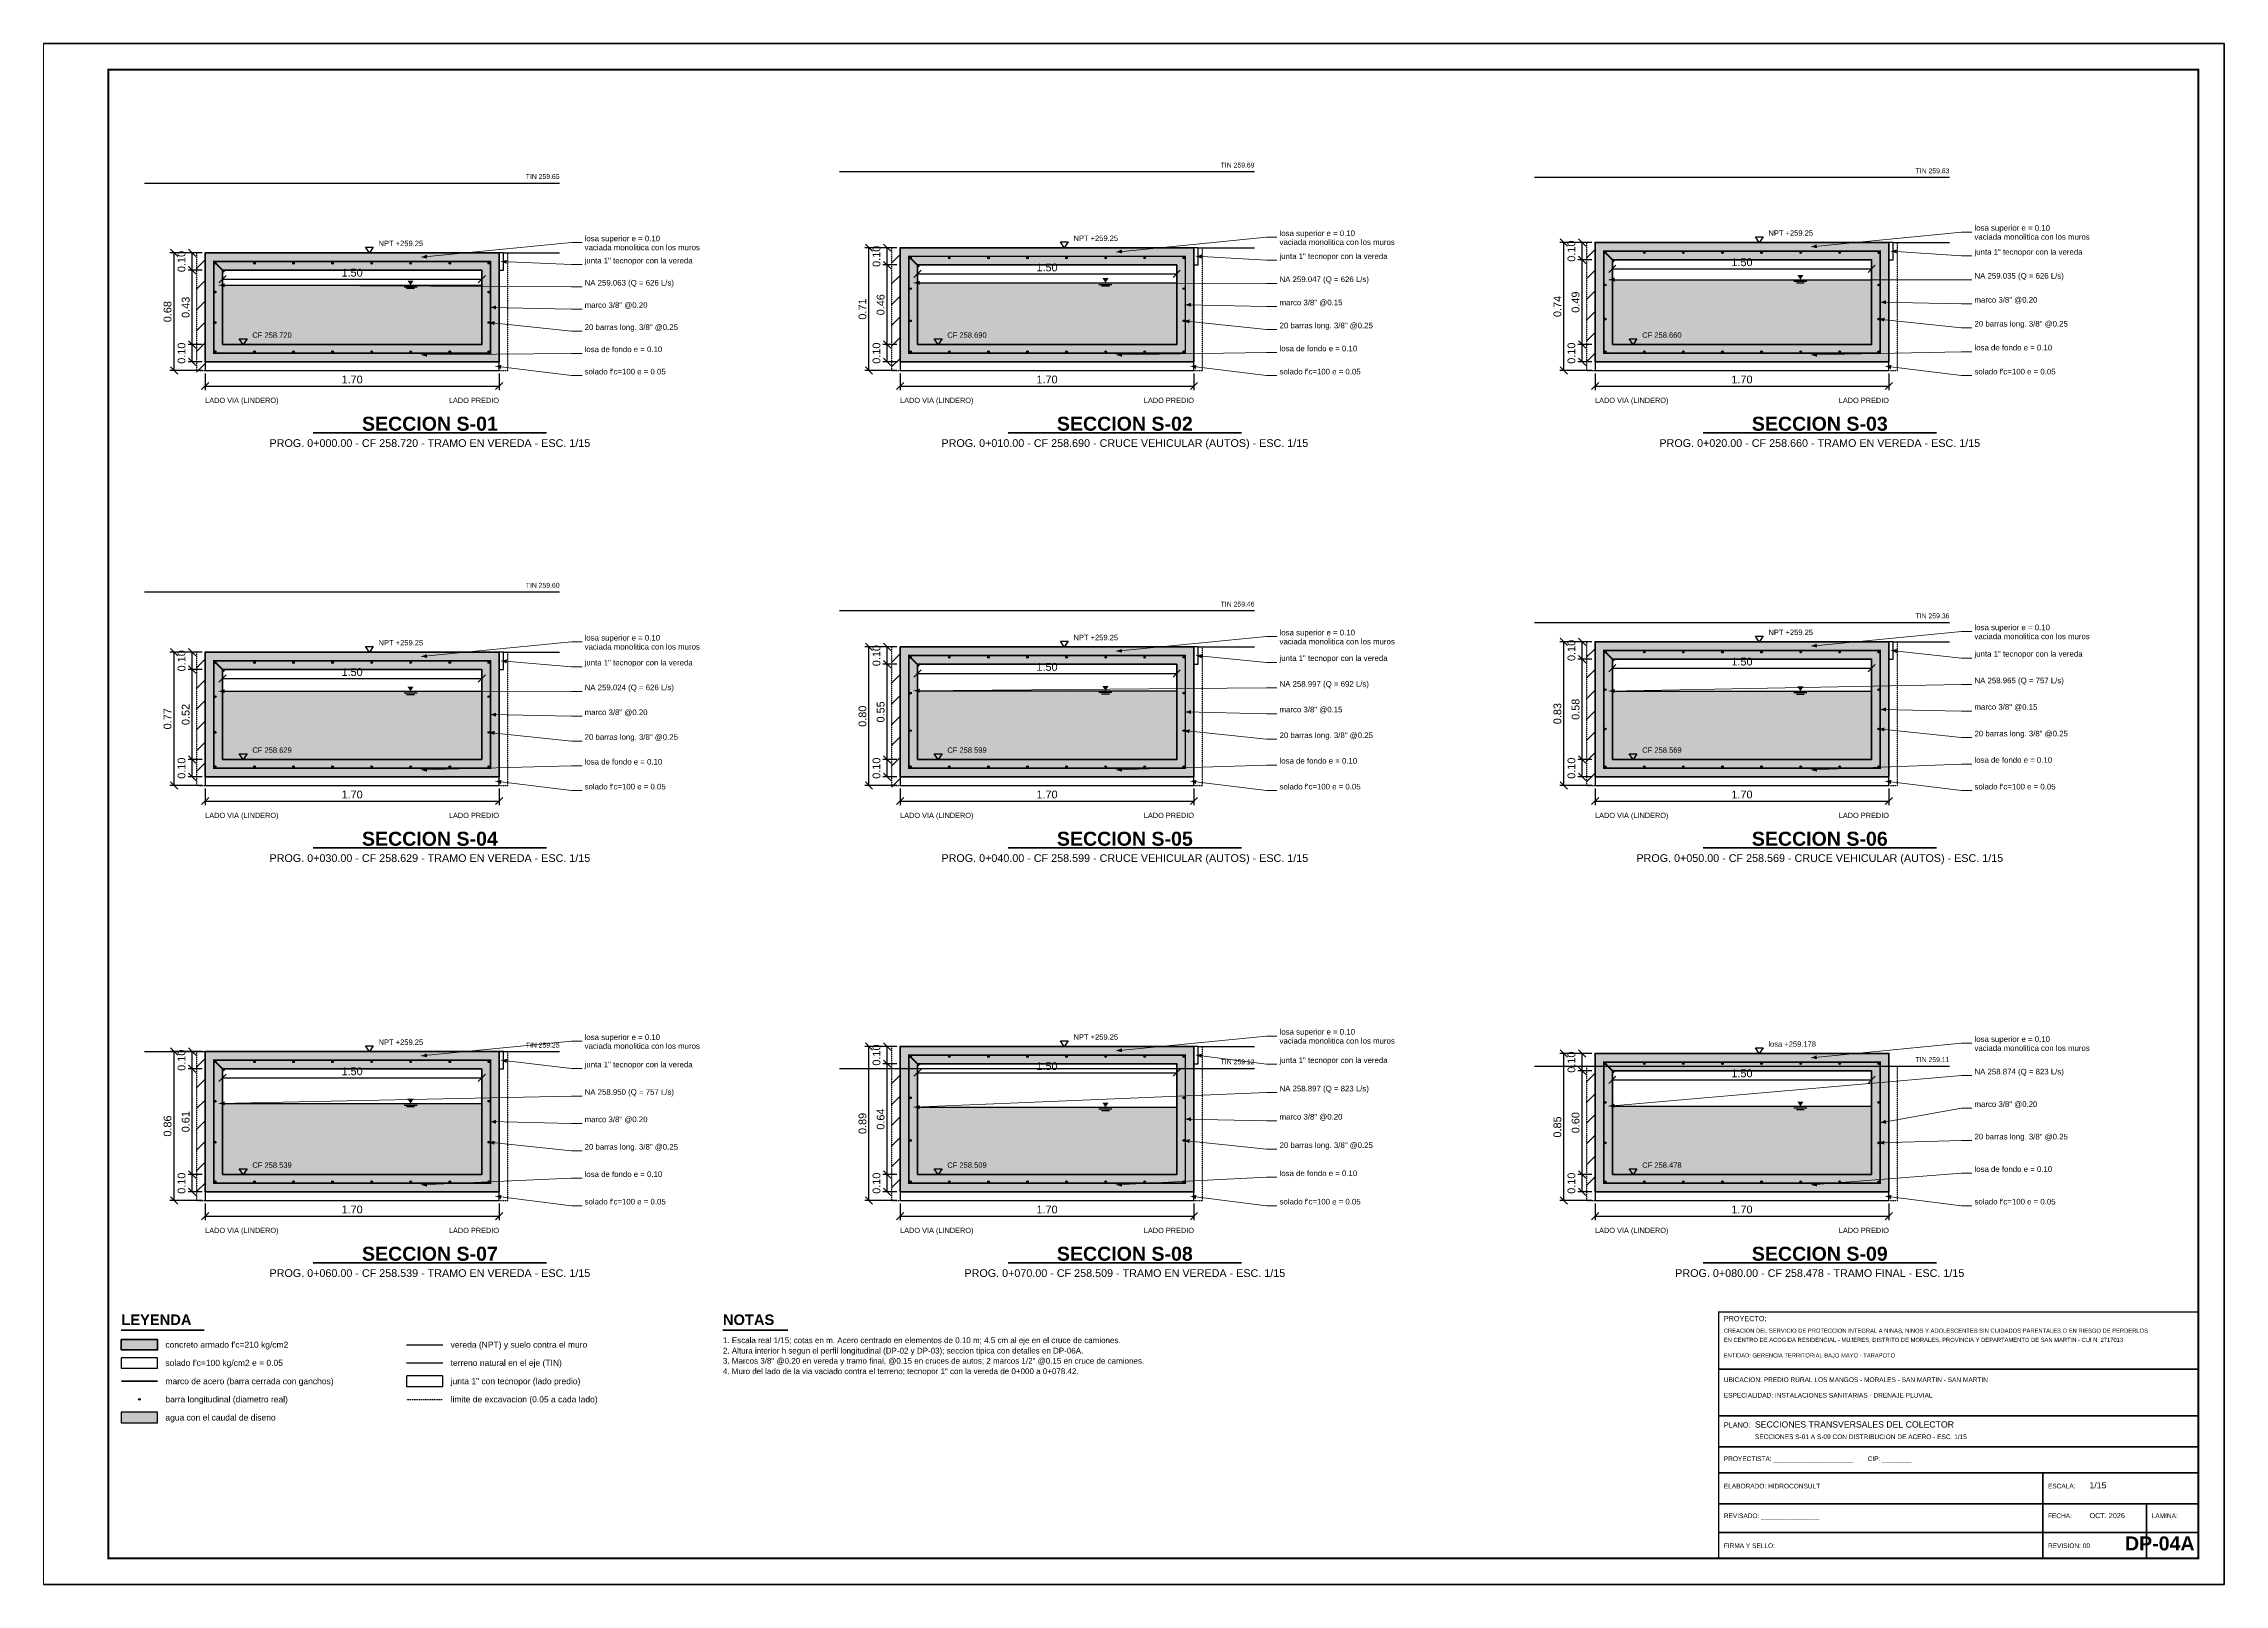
# Paper-space layout 'DP-04A' of a CAD drawing. Header units: metres, sheet in millimetres. Extents: x 0 to 841, y 0 to 594.
# The model-space entities are those that its viewports show. They can reach past a viewport. Long polylines and large blocks are cut down to what shows.
import ezdxf
from ezdxf.enums import TextEntityAlignment as Align

# ---------------------------------------------------------------- set-up
doc = ezdxf.new("R2010")
doc.units = ezdxf.units.M
doc.header["$LTSCALE"] = 0.25
doc.linetypes.add('DASHED', pattern=[1.524, 1.27, -0.254])
doc.linetypes.add('HIDDEN', pattern=[0.375, 0.25, -0.125])
for name, color, linetype, lineweight in [('ACERO', 1, 'CONTINUOUS', 35), ('AGUA', 150, 'DASHED', 25), ('CONCRETO', 250, 'CONTINUOUS', 50), ('COTAS', 94, 'CONTINUOUS', 18), ('LLAMADAS', 30, 'CONTINUOUS', 18), ('MARCO', 7, 'CONTINUOUS', 50), ('ROTULO', 7, 'CONTINUOUS', 35), ('TERRENO', 7, 'CONTINUOUS', 30), ('TITULOS', 160, 'CONTINUOUS', 35)]:
    doc.layers.add(name, color=color, linetype=linetype, lineweight=lineweight)
for name, color, linetype in [('ACERO-PUNTOS', 5, 'CONTINUOUS'), ('AGUA-SIMBOLO', 150, 'CONTINUOUS'), ('EXCAVACION', 8, 'HIDDEN'), ('JUNTAS', 8, 'DASHED'), ('LEYENDA', 7, 'CONTINUOUS'), ('NIVELES', 7, 'CONTINUOUS'), ('ROTULO-TEXTO', 7, 'CONTINUOUS'), ('SOLADO', 8, 'CONTINUOUS'), ('TERRENO-EXISTENTE', 8, 'DASHED'), ('TEXTOS', 7, 'CONTINUOUS'), ('TEXTOS-NOTAS', 7, 'CONTINUOUS')]:
    doc.layers.add(name, color=color, linetype=linetype)
doc.layers.add('AGUA-RELLENO', color=150, linetype='CONTINUOUS', true_color=0xcde4f6)
doc.layers.add('CONCRETO-ACHURADO', color=8, linetype='CONTINUOUS', true_color=0xe2e2e2)
doc.styles.get("Standard").update_dxf_attribs({"font": 'arial.ttf'})
doc.styles.add('TITULOS', font='arialbd.ttf')
doc.dimstyles.new('COT-15', dxfattribs={"dimscale": 0.015, "dimtxt": 3, "dimasz": 2.2, "dimexe": 1.6, "dimexo": 1.2, "dimgap": 1, "dimtad": 1, "dimzin": 0, "dimdsep": 46, "dimtxsty": 'Standard', "dimtsz": 1.4, "dimcen": 2.5, "dimclrd": 256, "dimclre": 256, "dimclrt": 7, "dimazin": 3, "dimtfac": 1, "dimtmove": 0, "dimatfit": 3})

# ---------------------------------------------------------------- blocks, each defined once
blk = doc.blocks.new('SIMB-AGUA')
at = {"layer": 'AGUA-SIMBOLO'}
for p, q in [((-2.5, -0.6), (2.5, -0.6)), ((-1.5, -1.2), (1.5, -1.2))]:
    blk.add_line(p, q, dxfattribs=at)
blk.add_solid([(0, 0), (-1.2, 1.8), (1.2, 1.8)], dxfattribs=at)
blk = doc.blocks.new('ACERO-38')
at = {"layer": 'ACERO-PUNTOS'}
h = blk.add_hatch(color=5, dxfattribs=at)
h.dxf.hatch_style = 1
h.paths.add_polyline_path([(-0.00475, 0, 1), (0.00475, 0, 1)])
at = {"layer": 'ACERO-PUNTOS', "color": 5}
blk.add_circle((0, 0), 0.00475, dxfattribs=at)
blk = doc.blocks.new('_OBLIQUE')
at = {"color": 0, "linetype": 'BYBLOCK'}
blk.add_line((-0.5, -0.5), (0.5, 0.5), dxfattribs=at)
blk = doc.blocks.new('*D1')
for p, q in [((135.46, 7.582), (135.46, 7.5235)), ((136.96, 7.582), (136.96, 7.5235)), ((135.46, 7.5475), (136.96, 7.5475))]:
    blk.add_line(p, q)
at = {"layer": 'Defpoints'}
for p in [(135.46, 7.6), (136.96, 7.6), (135.46, 7.5475)]:
    blk.add_point(p, dxfattribs=at)
at = {"layer": 'COTAS', "xscale": 0.041999999999999996, "yscale": 0.041999999999999996}
for p in [(135.46, 7.5475), (136.96, 7.5475)]:
    blk.add_blockref('_OBLIQUE', p, dxfattribs=at)
at = {"layer": 'COTAS', "color": 7, "insert": (136.21, 7.585), "char_height": 0.045, "attachment_point": 5}
blk.add_mtext('1.50', dxfattribs=at)
blk = doc.blocks.new('SIMB-NIVEL')
at = {"layer": 'NIVELES'}
blk.add_line((-3, 0), (3, 0), dxfattribs=at)
blk.add_lwpolyline([(0, 0), (-1.5, 2.2), (1.5, 2.2)], close=True, dxfattribs=at)
blk = doc.blocks.new('*D31')
for p, q in [((143.5, 5.333), (143.5, 5.274)), ((143.5, 5.298), (145, 5.298)), ((145, 5.333), (145, 5.274))]:
    blk.add_line(p, q)
at = {"layer": 'Defpoints'}
for p in [(143.5, 5.351), (143.5, 5.298), (145, 5.351)]:
    blk.add_point(p, dxfattribs=at)
at = {"layer": 'COTAS', "xscale": 0.041999999999999996, "yscale": 0.041999999999999996}
for p in [(143.5, 5.298), (145, 5.298)]:
    blk.add_blockref('_OBLIQUE', p, dxfattribs=at)
at = {"layer": 'COTAS', "color": 7, "insert": (144.25, 5.336), "char_height": 0.045, "attachment_point": 5}
blk.add_mtext('1.50', dxfattribs=at)
blk = doc.blocks.new('*D49')
for p, q in [((143.5, 2.952), (143.5, 2.8935)), ((143.5, 2.9175), (145, 2.9175)), ((145, 2.952), (145, 2.8935))]:
    blk.add_line(p, q)
at = {"layer": 'Defpoints'}
for p in [(143.5, 2.97), (143.5, 2.9175), (145, 2.97)]:
    blk.add_point(p, dxfattribs=at)
at = {"layer": 'COTAS', "xscale": 0.041999999999999996, "yscale": 0.041999999999999996}
for p in [(143.5, 2.9175), (145, 2.9175)]:
    blk.add_blockref('_OBLIQUE', p, dxfattribs=at)
at = {"layer": 'COTAS', "color": 7, "insert": (144.25, 2.955), "char_height": 0.045, "attachment_point": 5}
blk.add_mtext('1.50', dxfattribs=at)

msp = doc.modelspace()

# ---------------------------------------------------------------- hatches: boundary and pattern name
at = {"layer": 'AGUA-RELLENO', "true_color": 0xcde4f6}
h = msp.add_hatch(color=7, dxfattribs=at)
h.dxf.hatch_style = 1
h.paths.add_polyline_path([(135.46, 7.17), (136.96, 7.17), (136.96, 7.513), (135.46, 7.513)])
h = msp.add_hatch(color=7, dxfattribs=at)
h.dxf.hatch_style = 1
h.paths.add_polyline_path([(139.48, 7.17), (140.98, 7.17), (140.98, 7.527), (139.48, 7.527)])
h = msp.add_hatch(color=7, dxfattribs=at)
h.dxf.hatch_style = 1
h.paths.add_polyline_path([(143.5, 7.17), (145, 7.17), (145, 7.545), (143.5, 7.545)])
h = msp.add_hatch(color=7, dxfattribs=at)
h.dxf.hatch_style = 1
h.paths.add_polyline_path([(135.46, 4.77), (136.96, 4.77), (136.96, 5.165), (135.46, 5.165)])
h = msp.add_hatch(color=7, dxfattribs=at)
h.dxf.hatch_style = 1
h.paths.add_polyline_path([(139.48, 4.77), (140.98, 4.77), (140.98, 5.168), (139.48, 5.168)])
h = msp.add_hatch(color=7, dxfattribs=at)
h.dxf.hatch_style = 1
h.paths.add_polyline_path([(143.5, 4.77), (145, 4.77), (145, 5.166), (143.5, 5.166)])
h = msp.add_hatch(color=7, dxfattribs=at)
h.dxf.hatch_style = 1
h.paths.add_polyline_path([(135.46, 2.37), (136.96, 2.37), (136.96, 2.781), (135.46, 2.781)])
h = msp.add_hatch(color=7, dxfattribs=at)
h.dxf.hatch_style = 1
h.paths.add_polyline_path([(139.48, 2.37), (140.98, 2.37), (140.98, 2.759), (139.48, 2.759)])
h = msp.add_hatch(color=7, dxfattribs=at)
h.dxf.hatch_style = 1
h.paths.add_polyline_path([(143.5, 2.37), (145, 2.37), (145, 2.765), (143.5, 2.765)])
h = msp.add_hatch(color=7, dxfattribs=at)
h.dxf.hatch_style = 1
h.paths.add_polyline_path([(134.875, 0.935), (135.085, 0.935), (135.085, 0.995), (134.875, 0.995)])
at = {"layer": 'CONCRETO-ACHURADO', "true_color": 0xe2e2e2}
h = msp.add_hatch(color=7, dxfattribs=at)
h.dxf.hatch_style = 1
h.paths.add_polyline_path([(135.36, 7.07), (137.06, 7.07), (137.06, 7.7), (135.36, 7.7)])
h.paths.add_polyline_path([(135.46, 7.17), (136.96, 7.17), (136.96, 7.6), (135.46, 7.6)], flags=16)
h = msp.add_hatch(color=7, dxfattribs=at)
h.dxf.hatch_style = 1
h.paths.add_polyline_path([(139.38, 7.07), (141.08, 7.07), (141.08, 7.73), (139.38, 7.73)])
h.paths.add_polyline_path([(139.48, 7.17), (140.98, 7.17), (140.98, 7.63), (139.48, 7.63)], flags=16)
h = msp.add_hatch(color=7, dxfattribs=at)
h.dxf.hatch_style = 1
h.paths.add_polyline_path([(143.4, 7.07), (145.1, 7.07), (145.1, 7.76), (143.4, 7.76)])
h.paths.add_polyline_path([(143.5, 7.17), (145, 7.17), (145, 7.66), (143.5, 7.66)], flags=16)
h = msp.add_hatch(color=7, dxfattribs=at)
h.dxf.hatch_style = 1
h.paths.add_polyline_path([(143.4, 4.67), (145.1, 4.67), (145.1, 5.451), (143.4, 5.451)])
h.paths.add_polyline_path([(143.5, 4.77), (145, 4.77), (145, 5.351), (143.5, 5.351)], flags=16)
h = msp.add_hatch(color=7, dxfattribs=at)
h.dxf.hatch_style = 1
h.paths.add_polyline_path([(135.36, 4.67), (137.06, 4.67), (137.06, 5.391), (135.36, 5.391)])
h.paths.add_polyline_path([(135.46, 4.77), (136.96, 4.77), (136.96, 5.291), (135.46, 5.291)], flags=16)
h = msp.add_hatch(color=7, dxfattribs=at)
h.dxf.hatch_style = 1
h.paths.add_polyline_path([(139.38, 4.67), (141.08, 4.67), (141.08, 5.421), (139.38, 5.421)])
h.paths.add_polyline_path([(139.48, 4.77), (140.98, 4.77), (140.98, 5.321), (139.48, 5.321)], flags=16)
h = msp.add_hatch(color=7, dxfattribs=at)
h.dxf.hatch_style = 1
h.paths.add_polyline_path([(135.36, 2.27), (137.06, 2.27), (137.06, 3.081), (135.36, 3.081)])
h.paths.add_polyline_path([(135.46, 2.37), (136.96, 2.37), (136.96, 2.981), (135.46, 2.981)], flags=16)
h = msp.add_hatch(color=7, dxfattribs=at)
h.dxf.hatch_style = 1
h.paths.add_polyline_path([(139.38, 2.27), (141.08, 2.27), (141.08, 3.111), (139.38, 3.111)])
h.paths.add_polyline_path([(139.48, 2.37), (140.98, 2.37), (140.98, 3.011), (139.48, 3.011)], flags=16)
h = msp.add_hatch(color=7, dxfattribs=at)
h.dxf.hatch_style = 1
h.paths.add_polyline_path([(143.4, 2.27), (145.1, 2.27), (145.1, 3.07), (143.4, 3.07)])
h.paths.add_polyline_path([(143.5, 2.37), (145, 2.37), (145, 2.97), (143.5, 2.97)], flags=16)
h = msp.add_hatch(color=7, dxfattribs=at)
h.dxf.hatch_style = 1
h.paths.add_polyline_path([(134.875, 1.356), (135.085, 1.356), (135.085, 1.416), (134.875, 1.416)])

# ---------------------------------------------------------------- linework, layer by layer
at = {"layer": 'ACERO', "const_width": 0.0095}
for points in [[(143.45, 7.12), (145.05, 7.12), (145.05, 7.71), (143.45, 7.71)], [(135.41, 7.12), (137.01, 7.12), (137.01, 7.65), (135.41, 7.65)], [(139.43, 7.12), (141.03, 7.12), (141.03, 7.68), (139.43, 7.68)], [(135.41, 4.72), (137.01, 4.72), (137.01, 5.341), (135.41, 5.341)], [(139.43, 4.72), (141.03, 4.72), (141.03, 5.371), (139.43, 5.371)], [(143.45, 4.72), (145.05, 4.72), (145.05, 5.401), (143.45, 5.401)], [(135.41, 2.32), (137.01, 2.32), (137.01, 3.031), (135.41, 3.031)], [(139.43, 2.32), (141.03, 2.32), (141.03, 3.061), (139.43, 3.061)], [(143.45, 2.32), (145.05, 2.32), (145.05, 3.02), (143.45, 3.02)]]:
    msp.add_lwpolyline(points, close=True, dxfattribs=at)
at = {"layer": 'ACERO'}
for points, const_width in [([(143.45, 7.71), (143.511, 7.649)], 0.0095), ([(143.45, 7.71), (143.511, 7.649)], 0.0095), ([(135.41, 7.65), (135.471, 7.589)], 0.0095), ([(135.41, 7.65), (135.471, 7.589)], 0.0095), ([(139.43, 7.68), (139.491, 7.619)], 0.0095), ([(139.43, 7.68), (139.491, 7.619)], 0.0095), ([(135.41, 5.341), (135.471, 5.28)], 0.0095), ([(135.41, 5.341), (135.471, 5.28)], 0.0095), ([(139.43, 5.371), (139.491, 5.31)], 0.0095), ([(139.43, 5.371), (139.491, 5.31)], 0.0095), ([(143.45, 5.401), (143.511, 5.34)], 0.0095), ([(143.45, 5.401), (143.511, 5.34)], 0.0095), ([(135.41, 3.031), (135.471, 2.97)], 0.0095), ([(135.41, 3.031), (135.471, 2.97)], 0.0095), ([(139.43, 3.061), (139.491, 3)], 0.0095), ([(139.43, 3.061), (139.491, 3)], 0.0095), ([(143.45, 3.02), (143.511, 2.959)], 0.0095), ([(143.45, 3.02), (143.511, 2.959)], 0.0095), ([(134.875, 1.175), (135.085, 1.175)], 0.0105)]:
    msp.add_lwpolyline(points, dxfattribs=dict(at, const_width=const_width))
at = {"layer": 'AGUA'}
for p, q in [((135.46, 7.513), (136.96, 7.513)), ((139.48, 7.527), (140.98, 7.527)), ((143.5, 7.545), (145, 7.545)), ((135.46, 5.165), (136.96, 5.165)), ((139.48, 5.168), (140.98, 5.168)), ((143.5, 5.166), (145, 5.166)), ((135.46, 2.781), (136.96, 2.781)), ((139.48, 2.759), (140.98, 2.759)), ((143.5, 2.765), (145, 2.765))]:
    msp.add_line(p, q, dxfattribs=at)
at = {"layer": 'AGUA-RELLENO'}
msp.add_lwpolyline([(134.875, 0.935), (135.085, 0.935), (135.085, 0.995), (134.875, 0.995)], close=True, dxfattribs=at)
at = {"layer": 'CONCRETO'}
for points in [[(135.36, 7.07), (137.06, 7.07), (137.06, 7.7), (135.36, 7.7)], [(139.38, 7.07), (141.08, 7.07), (141.08, 7.73), (139.38, 7.73)], [(143.4, 7.07), (145.1, 7.07), (145.1, 7.76), (143.4, 7.76)], [(135.46, 7.17), (136.96, 7.17), (136.96, 7.6), (135.46, 7.6)], [(139.48, 7.17), (140.98, 7.17), (140.98, 7.63), (139.48, 7.63)], [(143.5, 7.17), (145, 7.17), (145, 7.66), (143.5, 7.66)], [(143.4, 4.67), (145.1, 4.67), (145.1, 5.451), (143.4, 5.451)], [(135.36, 4.67), (137.06, 4.67), (137.06, 5.391), (135.36, 5.391)], [(139.38, 4.67), (141.08, 4.67), (141.08, 5.421), (139.38, 5.421)], [(139.48, 4.77), (140.98, 4.77), (140.98, 5.321), (139.48, 5.321)], [(143.5, 4.77), (145, 4.77), (145, 5.351), (143.5, 5.351)], [(135.46, 4.77), (136.96, 4.77), (136.96, 5.291), (135.46, 5.291)], [(135.36, 2.27), (137.06, 2.27), (137.06, 3.081), (135.36, 3.081)], [(139.38, 2.27), (141.08, 2.27), (141.08, 3.111), (139.38, 3.111)], [(143.4, 2.27), (145.1, 2.27), (145.1, 3.07), (143.4, 3.07)], [(135.46, 2.37), (136.96, 2.37), (136.96, 2.981), (135.46, 2.981)], [(139.48, 2.37), (140.98, 2.37), (140.98, 3.011), (139.48, 3.011)], [(143.5, 2.37), (145, 2.37), (145, 2.97), (143.5, 2.97)], [(134.875, 1.356), (135.085, 1.356), (135.085, 1.416), (134.875, 1.416)]]:
    msp.add_lwpolyline(points, close=True, dxfattribs=at)
at = {"layer": 'EXCAVACION'}
msp.add_line((136.525, 1.07), (136.735, 1.07), dxfattribs=at)
for points in [[(135.31, 7.7), (135.31, 7.02), (137.11, 7.02), (137.11, 7.7)], [(139.33, 7.73), (139.33, 7.02), (141.13, 7.02), (141.13, 7.73)], [(143.35, 7.76), (143.35, 7.02), (145.15, 7.02), (145.15, 7.76)], [(143.35, 5.451), (143.35, 4.62), (145.15, 4.62), (145.15, 5.451)], [(135.31, 5.391), (135.31, 4.62), (137.11, 4.62), (137.11, 5.391)], [(139.33, 5.421), (139.33, 4.62), (141.13, 4.62), (141.13, 5.421)], [(135.31, 3.081), (135.31, 2.22), (137.11, 2.22), (137.11, 3.081)], [(139.33, 3.111), (139.33, 2.22), (141.13, 2.22), (141.13, 3.111)], [(143.35, 2.997), (143.35, 2.22), (145.15, 2.22), (145.15, 2.997)]]:
    msp.add_lwpolyline(points, dxfattribs=at)
at = {"layer": 'JUNTAS'}
for points in [[(137.06, 7.6), (137.085, 7.6), (137.085, 7.7), (137.06, 7.7)], [(141.08, 7.63), (141.105, 7.63), (141.105, 7.73), (141.08, 7.73)], [(145.1, 7.66), (145.125, 7.66), (145.125, 7.76), (145.1, 7.76)], [(145.1, 5.351), (145.125, 5.351), (145.125, 5.451), (145.1, 5.451)], [(137.06, 5.291), (137.085, 5.291), (137.085, 5.391), (137.06, 5.391)], [(141.08, 5.321), (141.105, 5.321), (141.105, 5.421), (141.08, 5.421)], [(137.06, 2.981), (137.085, 2.981), (137.085, 3.081), (137.06, 3.081)], [(141.08, 3.011), (141.105, 3.011), (141.105, 3.111), (141.08, 3.111)], [(136.525, 1.145), (136.735, 1.145), (136.735, 1.205), (136.525, 1.205)]]:
    msp.add_lwpolyline(points, close=True, dxfattribs=at)
at = {"layer": 'LLAMADAS'}
for p, q in [((137.48, 7.76), (136.61, 7.675)), ((137.54, 7.76), (137.48, 7.76)), ((141.5, 7.79), (140.63, 7.705)), ((141.56, 7.79), (141.5, 7.79)), ((145.52, 7.82), (144.65, 7.735)), ((145.52, 7.682), (145.112, 7.71)), ((145.58, 7.82), (145.52, 7.82)), ((137.48, 7.632), (137.072, 7.65)), ((137.54, 7.632), (137.48, 7.632)), ((141.5, 7.657), (141.092, 7.68)), ((141.56, 7.657), (141.5, 7.657)), ((145.58, 7.682), (145.52, 7.682)), ((137.48, 7.503), (135.44, 7.513)), ((137.54, 7.503), (137.48, 7.503)), ((141.5, 7.523), (139.46, 7.527)), ((141.56, 7.523), (141.5, 7.523)), ((145.52, 7.544), (143.48, 7.545)), ((145.58, 7.544), (145.52, 7.544)), ((137.48, 7.375), (137.01, 7.385)), ((137.54, 7.375), (137.48, 7.375)), ((141.5, 7.39), (141.03, 7.4)), ((141.56, 7.39), (141.5, 7.39)), ((145.52, 7.267), (145.041, 7.317)), ((145.52, 7.405), (145.05, 7.415)), ((145.58, 7.405), (145.52, 7.405)), ((137.48, 7.247), (137.001, 7.297)), ((137.54, 7.247), (137.48, 7.247)), ((141.5, 7.257), (141.021, 7.307)), ((141.56, 7.257), (141.5, 7.257)), ((145.58, 7.267), (145.52, 7.267)), ((137.48, 7.118), (136.61, 7.11)), ((137.54, 7.118), (137.48, 7.118)), ((141.5, 7.123), (140.63, 7.11)), ((141.56, 7.123), (141.5, 7.123)), ((145.52, 7.128), (144.65, 7.11)), ((145.58, 7.128), (145.52, 7.128)), ((137.48, 6.99), (137.04, 7.045)), ((137.54, 6.99), (137.48, 6.99)), ((141.5, 6.99), (141.06, 7.045)), ((141.56, 6.99), (141.5, 6.99)), ((145.52, 6.99), (145.08, 7.045)), ((145.58, 6.99), (145.52, 6.99)), ((137.48, 5.451), (136.61, 5.366)), ((137.54, 5.451), (137.48, 5.451)), ((141.5, 5.481), (140.63, 5.396)), ((141.56, 5.481), (141.5, 5.481)), ((145.52, 5.511), (144.65, 5.426)), ((145.58, 5.511), (145.52, 5.511)), ((137.48, 5.307), (137.072, 5.341)), ((137.54, 5.307), (137.48, 5.307)), ((141.5, 5.332), (141.092, 5.371)), ((141.56, 5.332), (141.5, 5.332)), ((145.52, 5.357), (145.112, 5.401)), ((145.58, 5.357), (145.52, 5.357)), ((141.5, 5.184), (139.46, 5.168)), ((141.56, 5.184), (141.5, 5.184)), ((145.52, 5.204), (143.48, 5.166)), ((145.58, 5.204), (145.52, 5.204)), ((137.48, 5.164), (135.44, 5.165)), ((137.54, 5.164), (137.48, 5.164)), ((145.52, 5.05), (145.05, 5.06)), ((145.58, 5.05), (145.52, 5.05)), ((137.48, 4.877), (137.001, 4.927)), ((137.48, 5.02), (137.01, 5.03)), ((137.54, 5.02), (137.48, 5.02)), ((141.5, 4.887), (141.021, 4.937)), ((141.5, 5.035), (141.03, 5.045)), ((141.56, 5.035), (141.5, 5.035)), ((145.52, 4.897), (145.041, 4.947)), ((137.54, 4.877), (137.48, 4.877)), ((141.56, 4.887), (141.5, 4.887)), ((145.58, 4.897), (145.52, 4.897)), ((137.48, 4.733), (136.61, 4.71)), ((137.54, 4.733), (137.48, 4.733)), ((141.5, 4.738), (140.63, 4.71)), ((141.56, 4.738), (141.5, 4.738)), ((145.52, 4.743), (144.65, 4.71)), ((145.58, 4.743), (145.52, 4.743)), ((137.48, 4.59), (137.04, 4.645)), ((137.54, 4.59), (137.48, 4.59)), ((141.5, 4.59), (141.06, 4.645)), ((141.56, 4.59), (141.5, 4.59)), ((145.52, 4.59), (145.08, 4.645)), ((145.58, 4.59), (145.52, 4.59)), ((141.5, 3.171), (140.63, 3.086)), ((141.56, 3.171), (141.5, 3.171)), ((137.48, 3.141), (136.61, 3.056)), ((137.48, 2.983), (137.072, 3.031)), ((137.54, 3.141), (137.48, 3.141)), ((141.5, 3.008), (141.092, 3.061)), ((145.52, 3.13), (144.65, 3.045)), ((145.58, 3.13), (145.52, 3.13)), ((137.54, 2.983), (137.48, 2.983)), ((141.56, 3.008), (141.5, 3.008)), ((145.52, 2.942), (143.48, 2.765)), ((145.58, 2.942), (145.52, 2.942)), ((137.48, 2.824), (135.44, 2.781)), ((137.54, 2.824), (137.48, 2.824)), ((141.5, 2.844), (139.46, 2.759)), ((141.56, 2.844), (141.5, 2.844)), ((137.48, 2.666), (137.01, 2.676)), ((137.54, 2.666), (137.48, 2.666)), ((141.5, 2.681), (141.03, 2.691)), ((141.56, 2.681), (141.5, 2.681)), ((145.52, 2.754), (145.05, 2.67)), ((145.58, 2.754), (145.52, 2.754)), ((137.48, 2.507), (137.001, 2.557)), ((141.5, 2.517), (141.021, 2.567)), ((145.52, 2.566), (145.041, 2.553)), ((145.58, 2.566), (145.52, 2.566)), ((137.54, 2.507), (137.48, 2.507)), ((141.56, 2.517), (141.5, 2.517)), ((137.48, 2.349), (136.61, 2.31)), ((137.54, 2.349), (137.48, 2.349)), ((141.5, 2.354), (140.63, 2.31)), ((141.56, 2.354), (141.5, 2.354)), ((145.52, 2.378), (144.65, 2.31)), ((145.58, 2.378), (145.52, 2.378)), ((137.48, 2.19), (137.04, 2.245)), ((137.54, 2.19), (137.48, 2.19)), ((141.5, 2.19), (141.06, 2.245)), ((141.56, 2.19), (141.5, 2.19)), ((145.52, 2.19), (145.08, 2.245)), ((145.58, 2.19), (145.52, 2.19))]:
    msp.add_line(p, q, dxfattribs=at)
for points in [[(140.63, 7.705), (140.664, 7.697), (140.662, 7.72)], [(144.65, 7.735), (144.684, 7.727), (144.682, 7.75)], [(145.112, 7.71), (145.144, 7.697), (145.146, 7.72)], [(136.61, 7.675), (136.644, 7.667), (136.642, 7.69)], [(137.072, 7.65), (137.104, 7.637), (137.105, 7.66)], [(141.092, 7.68), (141.124, 7.667), (141.126, 7.69)], [(135.44, 7.513), (135.473, 7.501), (135.473, 7.524)], [(139.46, 7.527), (139.493, 7.516), (139.493, 7.539)], [(143.48, 7.545), (143.513, 7.534), (143.513, 7.557)], [(137.01, 7.385), (137.043, 7.373), (137.043, 7.396)], [(141.03, 7.4), (141.063, 7.388), (141.063, 7.411)], [(145.041, 7.317), (145.072, 7.302), (145.075, 7.325)], [(145.05, 7.415), (145.083, 7.403), (145.083, 7.426)], [(137.001, 7.297), (137.032, 7.282), (137.035, 7.305)], [(141.021, 7.307), (141.052, 7.292), (141.055, 7.315)], [(136.61, 7.11), (136.643, 7.099), (136.643, 7.122)], [(140.63, 7.11), (140.663, 7.099), (140.663, 7.122)], [(144.65, 7.11), (144.683, 7.099), (144.683, 7.122)], [(137.04, 7.045), (137.071, 7.029), (137.074, 7.052)], [(141.06, 7.045), (141.091, 7.029), (141.094, 7.052)], [(145.08, 7.045), (145.111, 7.029), (145.114, 7.052)], [(144.65, 5.426), (144.684, 5.418), (144.682, 5.441)], [(136.61, 5.366), (136.644, 5.357), (136.642, 5.38)], [(137.072, 5.341), (137.104, 5.326), (137.106, 5.349)], [(140.63, 5.396), (140.664, 5.388), (140.662, 5.41)], [(141.092, 5.371), (141.124, 5.356), (141.126, 5.379)], [(145.112, 5.401), (145.144, 5.386), (145.146, 5.409)], [(135.44, 5.165), (135.473, 5.154), (135.473, 5.177)], [(139.46, 5.168), (139.493, 5.157), (139.493, 5.18)], [(143.48, 5.166), (143.513, 5.155), (143.513, 5.178)], [(141.03, 5.045), (141.063, 5.033), (141.063, 5.056)], [(145.05, 5.06), (145.083, 5.048), (145.083, 5.071)], [(137.001, 4.927), (137.032, 4.912), (137.035, 4.935)], [(137.01, 5.03), (137.043, 5.018), (137.043, 5.041)], [(141.021, 4.937), (141.052, 4.922), (141.055, 4.945)], [(145.041, 4.947), (145.072, 4.932), (145.075, 4.955)], [(136.61, 4.71), (136.643, 4.699), (136.643, 4.722)], [(140.63, 4.71), (140.663, 4.7), (140.663, 4.723)], [(144.65, 4.71), (144.683, 4.7), (144.683, 4.723)], [(137.04, 4.645), (137.071, 4.629), (137.074, 4.652)], [(141.06, 4.645), (141.091, 4.629), (141.094, 4.652)], [(145.08, 4.645), (145.111, 4.629), (145.114, 4.652)], [(136.61, 3.056), (136.644, 3.048), (136.642, 3.071)], [(137.072, 3.031), (137.103, 3.016), (137.106, 3.039)], [(140.63, 3.086), (140.664, 3.078), (140.662, 3.101)], [(141.092, 3.061), (141.123, 3.046), (141.126, 3.069)], [(144.65, 3.045), (144.684, 3.037), (144.682, 3.06)], [(135.44, 2.781), (135.473, 2.77), (135.473, 2.793)], [(143.48, 2.765), (143.514, 2.757), (143.512, 2.78)], [(137.01, 2.676), (137.043, 2.663), (137.043, 2.686)], [(139.46, 2.759), (139.493, 2.749), (139.492, 2.772)], [(141.03, 2.691), (141.063, 2.678), (141.063, 2.702)], [(145.05, 2.67), (145.085, 2.664), (145.08, 2.687)], [(137.001, 2.557), (137.032, 2.542), (137.035, 2.565)], [(141.021, 2.567), (141.052, 2.552), (141.055, 2.575)], [(145.041, 2.553), (145.074, 2.543), (145.073, 2.566)], [(136.61, 2.31), (136.643, 2.3), (136.642, 2.323)], [(140.63, 2.31), (140.664, 2.3), (140.662, 2.323)], [(144.65, 2.31), (144.684, 2.301), (144.682, 2.324)], [(137.04, 2.245), (137.071, 2.229), (137.074, 2.252)], [(141.06, 2.245), (141.091, 2.229), (141.094, 2.252)], [(145.08, 2.245), (145.111, 2.229), (145.114, 2.252)]]:
    msp.add_solid(points, dxfattribs=at)
at = {"layer": 'MARCO'}
msp.add_lwpolyline([(134.425, 0), (147.04, 0), (147.04, 8.91), (134.425, 8.91)], close=True, dxfattribs=at)
at = {"layer": 'MARCO', "const_width": 0.012}
msp.add_lwpolyline([(134.8, 0.15), (146.89, 0.15), (146.89, 8.76), (134.8, 8.76)], close=True, dxfattribs=at)
at = {"layer": 'ROTULO'}
for p, q in [((144.115, 1.245), (146.89, 1.245)), ((144.115, 0.975), (146.89, 0.975)), ((144.115, 0.795), (146.89, 0.795)), ((144.115, 0.645), (146.89, 0.645)), ((145.99, 0.645), (145.99, 0.15)), ((144.115, 0.465), (146.89, 0.465)), ((146.59, 0.465), (146.59, 0.15)), ((144.115, 0.3), (146.89, 0.3))]:
    msp.add_line(p, q, dxfattribs=at)
at = {"layer": 'ROTULO', "const_width": 0.0075}
msp.add_lwpolyline([(144.115, 0.15), (146.89, 0.15), (146.89, 1.575), (144.115, 1.575)], close=True, dxfattribs=at)
at = {"layer": 'SOLADO'}
for points in [[(135.36, 7.02), (137.06, 7.02), (137.06, 7.07), (135.36, 7.07)], [(139.38, 7.02), (141.08, 7.02), (141.08, 7.07), (139.38, 7.07)], [(143.4, 7.02), (145.1, 7.02), (145.1, 7.07), (143.4, 7.07)], [(135.36, 4.62), (137.06, 4.62), (137.06, 4.67), (135.36, 4.67)], [(139.38, 4.62), (141.08, 4.62), (141.08, 4.67), (139.38, 4.67)], [(143.4, 4.62), (145.1, 4.62), (145.1, 4.67), (143.4, 4.67)], [(135.36, 2.22), (137.06, 2.22), (137.06, 2.27), (135.36, 2.27)], [(139.38, 2.22), (141.08, 2.22), (141.08, 2.27), (139.38, 2.27)], [(143.4, 2.22), (145.1, 2.22), (145.1, 2.27), (143.4, 2.27)], [(134.875, 1.251), (135.085, 1.251), (135.085, 1.311), (134.875, 1.311)]]:
    msp.add_lwpolyline(points, close=True, dxfattribs=at)
at = {"layer": 'TERRENO'}
for p, q in [((143.4, 7.72), (143.35, 7.67)), ((135.36, 7.66), (135.31, 7.61)), ((139.38, 7.69), (139.33, 7.64)), ((139.38, 7.57), (139.33, 7.52)), ((143.4, 7.6), (143.35, 7.55)), ((135.36, 7.54), (135.31, 7.49)), ((139.38, 7.45), (139.33, 7.4)), ((143.4, 7.48), (143.35, 7.43)), ((135.36, 7.42), (135.31, 7.37)), ((139.38, 7.33), (139.33, 7.28)), ((143.4, 7.36), (143.35, 7.31)), ((135.36, 7.3), (135.31, 7.25)), ((139.38, 7.21), (139.33, 7.16)), ((143.4, 7.24), (143.35, 7.19)), ((135.36, 7.18), (135.31, 7.13)), ((139.38, 7.09), (139.33, 7.04)), ((143.4, 7.12), (143.35, 7.07)), ((135.36, 7.06), (135.31, 7.01)), ((135.36, 5.351), (135.31, 5.301)), ((139.38, 5.381), (139.33, 5.331)), ((143.4, 5.411), (143.35, 5.361)), ((135.36, 5.231), (135.31, 5.181)), ((139.38, 5.261), (139.33, 5.211)), ((143.4, 5.291), (143.35, 5.241)), ((135.36, 5.111), (135.31, 5.061)), ((139.38, 5.141), (139.33, 5.091)), ((143.4, 5.171), (143.35, 5.121)), ((143.4, 5.051), (143.35, 5.001)), ((135.36, 4.991), (135.31, 4.941)), ((139.38, 5.021), (139.33, 4.971)), ((143.4, 4.931), (143.35, 4.881)), ((135.36, 4.871), (135.31, 4.821)), ((139.38, 4.901), (139.33, 4.851)), ((143.4, 4.811), (143.35, 4.761)), ((135.36, 4.751), (135.31, 4.701)), ((139.38, 4.781), (139.33, 4.731)), ((143.4, 4.691), (143.35, 4.641)), ((139.38, 4.661), (139.33, 4.611)), ((135.36, 3.041), (135.31, 2.991)), ((135.36, 2.921), (135.31, 2.871)), ((139.38, 2.944), (139.33, 2.894)), ((143.4, 2.957), (143.35, 2.907)), ((135.36, 2.801), (135.31, 2.751)), ((139.38, 2.824), (139.33, 2.774)), ((143.4, 2.837), (143.35, 2.787)), ((135.36, 2.681), (135.31, 2.631)), ((139.38, 2.704), (139.33, 2.654)), ((143.4, 2.717), (143.35, 2.667)), ((135.36, 2.561), (135.31, 2.511)), ((139.38, 2.584), (139.33, 2.534)), ((143.4, 2.597), (143.35, 2.547)), ((135.36, 2.441), (135.31, 2.391)), ((139.38, 2.464), (139.33, 2.414)), ((143.4, 2.477), (143.35, 2.427)), ((135.36, 2.321), (135.31, 2.271)), ((139.38, 2.344), (139.33, 2.294)), ((143.4, 2.357), (143.35, 2.307)), ((136.525, 1.386), (136.735, 1.386))]:
    msp.add_line(p, q, dxfattribs=at)
for points in [[(137.085, 7.7), (137.41, 7.7)], [(141.105, 7.73), (141.43, 7.73)], [(145.125, 7.76), (145.45, 7.76)], [(145.125, 5.451), (145.45, 5.451)], [(137.085, 5.391), (137.41, 5.391)], [(141.105, 5.421), (141.43, 5.421)], [(137.085, 3.081), (137.41, 3.081)], [(141.105, 3.111), (141.43, 3.111)]]:
    msp.add_lwpolyline(points, dxfattribs=at)
at = {"layer": 'TERRENO-EXISTENTE'}
msp.add_line((136.525, 1.281), (136.735, 1.281), dxfattribs=at)
for points in [[(135.01, 8.104), (137.41, 8.104)], [(139.03, 8.17), (141.43, 8.17)], [(143.05, 8.137), (145.45, 8.137)], [(135.01, 5.74), (137.41, 5.74)], [(139.03, 5.631), (141.43, 5.631)], [(143.05, 5.563), (145.45, 5.563)], [(135.01, 3.081), (137.41, 3.081)], [(139.03, 2.984), (141.43, 2.984)], [(143.05, 2.997), (145.45, 2.997)]]:
    msp.add_lwpolyline(points, dxfattribs=at)
at = {"layer": 'TITULOS'}
for p, q in [((135.985, 6.66), (137.335, 6.66)), ((140.005, 6.66), (141.355, 6.66)), ((144.025, 6.66), (145.375, 6.66)), ((135.985, 4.26), (137.335, 4.26)), ((140.005, 4.26), (141.355, 4.26)), ((144.025, 4.26), (145.375, 4.26)), ((135.985, 1.86), (137.335, 1.86)), ((140.005, 1.86), (141.355, 1.86)), ((144.025, 1.86), (145.375, 1.86)), ((134.875, 1.47), (135.355, 1.47)), ((138.355, 1.47), (138.73, 1.47))]:
    msp.add_line(p, q, dxfattribs=at)

# ---------------------------------------------------------------- block references
for p in [(143.459, 7.701), (143.685, 7.701), (143.911, 7.701), (144.137, 7.701), (144.363, 7.701), (144.589, 7.701), (144.815, 7.701), (145.041, 7.701), (135.419, 7.64), (135.645, 7.64), (135.871, 7.64), (136.097, 7.64), (136.323, 7.64), (136.549, 7.64), (136.775, 7.64), (137.001, 7.64), (139.44, 7.671), (139.665, 7.671), (139.891, 7.671), (140.117, 7.671), (140.343, 7.671), (140.569, 7.671), (140.795, 7.671), (141.021, 7.671), (135.419, 7.473), (137.001, 7.473), (139.44, 7.493), (141.021, 7.493), (143.459, 7.514), (145.041, 7.514), (143.459, 7.317), (145.041, 7.317), (135.419, 7.297), (137.001, 7.297), (139.44, 7.307), (141.021, 7.307), (135.419, 7.129), (135.645, 7.129), (135.871, 7.129), (136.097, 7.129), (136.323, 7.129), (136.549, 7.129), (136.775, 7.129), (137.001, 7.129), (139.44, 7.129), (139.665, 7.129), (139.891, 7.129), (140.117, 7.129), (140.343, 7.129), (140.569, 7.129), (140.795, 7.129), (141.021, 7.129), (143.459, 7.129), (143.685, 7.129), (143.911, 7.129), (144.137, 7.129), (144.363, 7.129), (144.589, 7.129), (144.815, 7.129), (145.041, 7.129), (135.419, 5.331), (135.645, 5.331), (135.871, 5.331), (136.097, 5.331), (136.323, 5.331), (136.549, 5.331), (136.775, 5.331), (137.001, 5.331), (139.44, 5.361), (139.665, 5.361), (139.891, 5.361), (140.117, 5.361), (140.343, 5.361), (140.569, 5.361), (140.795, 5.361), (141.021, 5.361), (143.459, 5.391), (143.685, 5.391), (143.911, 5.391), (144.137, 5.391), (144.363, 5.391), (144.589, 5.391), (144.815, 5.391), (145.041, 5.391), (143.459, 5.174), (145.041, 5.174), (135.419, 5.134), (137.001, 5.134), (139.44, 5.154), (141.021, 5.154), (135.419, 4.927), (137.001, 4.927), (139.44, 4.937), (141.021, 4.937), (143.459, 4.947), (145.041, 4.947), (135.419, 4.729), (135.645, 4.729), (135.871, 4.729), (136.097, 4.729), (136.323, 4.729), (136.549, 4.729), (136.775, 4.729), (137.001, 4.729), (139.44, 4.729), (139.665, 4.729), (139.891, 4.729), (140.117, 4.729), (140.343, 4.729), (140.569, 4.729), (140.795, 4.729), (141.021, 4.729), (143.459, 4.729), (143.685, 4.729), (143.911, 4.729), (144.137, 4.729), (144.363, 4.729), (144.589, 4.729), (144.815, 4.729), (145.041, 4.729), (139.44, 3.052), (139.665, 3.052), (139.891, 3.052), (140.117, 3.052), (140.343, 3.052), (140.569, 3.052), (140.795, 3.052), (141.021, 3.052), (135.419, 3.022), (135.645, 3.022), (135.871, 3.022), (136.097, 3.022), (136.323, 3.022), (136.549, 3.022), (136.775, 3.022), (137.001, 3.022), (143.459, 3.011), (143.685, 3.011), (143.911, 3.011), (144.137, 3.011), (144.363, 3.011), (144.589, 3.011), (144.815, 3.011), (145.041, 3.011), (135.419, 2.794), (137.001, 2.794), (139.44, 2.814), (141.021, 2.814), (143.459, 2.787), (145.041, 2.787), (135.419, 2.557), (137.001, 2.557), (139.44, 2.567), (141.021, 2.567), (143.459, 2.553), (145.041, 2.553), (135.419, 2.329), (135.645, 2.329), (135.871, 2.329), (136.097, 2.329), (136.323, 2.329), (136.549, 2.329), (136.775, 2.329), (137.001, 2.329), (139.44, 2.329), (139.665, 2.329), (139.891, 2.329), (140.117, 2.329), (140.343, 2.329), (140.569, 2.329), (140.795, 2.329), (141.021, 2.329), (143.459, 2.329), (143.685, 2.329), (143.911, 2.329), (144.137, 2.329), (144.363, 2.329), (144.589, 2.329), (144.815, 2.329), (145.041, 2.329)]:
    msp.add_blockref('ACERO-38', p)
at = {"xscale": 0.015, "yscale": 0.015}
for p in [(144.588, 7.545), (136.548, 7.513), (140.568, 7.527), (136.548, 5.165), (140.568, 5.168), (144.588, 5.166), (136.548, 2.781), (140.568, 2.759), (144.588, 2.765)]:
    msp.add_blockref('SIMB-AGUA', p, dxfattribs=at)
at = {"layer": 'ACERO-PUNTOS'}
msp.add_blockref('ACERO-38', (134.98, 1.07), dxfattribs=at)
at = {"layer": 'NIVELES', "xscale": 0.015, "yscale": 0.015}
for p in [(136.31, 7.7), (140.33, 7.73), (144.35, 7.76), (135.58, 7.17), (139.6, 7.17), (143.62, 7.17), (140.33, 5.421), (144.35, 5.451), (136.31, 5.391), (135.58, 4.77), (139.6, 4.77), (143.62, 4.77), (136.31, 3.081), (140.33, 3.111), (144.35, 3.07), (135.58, 2.37), (139.6, 2.37), (143.62, 2.37)]:
    msp.add_blockref('SIMB-NIVEL', p, dxfattribs=at)

# ---------------------------------------------------------------- texts
at = {"layer": 'LEYENDA'}
for s, p in [("concreto armado f'c=210 kg/cm2", (135.13, 1.386)), ('vereda (NPT) y suelo contra el muro', (136.78, 1.386)), ("solado f'c=100 kg/cm2 e = 0.05", (135.13, 1.281)), ('terreno natural en el eje (TIN)', (136.78, 1.281)), ('marco de acero (barra cerrada con ganchos)', (135.13, 1.175)), ('junta 1" con tecnopor (lado predio)', (136.78, 1.175)), ('barra longitudinal (diametro real)', (135.13, 1.07)), ('limite de excavacion (0.05 a cada lado)', (136.78, 1.07)), ('agua con el caudal de diseno', (135.13, 0.965))]:
    msp.add_text(s, height=0.0351, dxfattribs=at).set_placement(p, align=Align.MIDDLE_LEFT)
at = {"layer": 'NIVELES'}
for s, p in [('NPT +259.25', (144.403, 7.799)), ('NPT +259.25', (136.363, 7.739)), ('NPT +259.25', (140.383, 7.769)), ('CF 258.720', (135.633, 7.209)), ('CF 258.690', (139.653, 7.209)), ('CF 258.660', (143.673, 7.209)), ('NPT +259.25', (136.363, 5.43)), ('NPT +259.25', (140.383, 5.46)), ('NPT +259.25', (144.403, 5.49)), ('CF 258.629', (135.633, 4.809)), ('CF 258.599', (139.653, 4.809)), ('CF 258.569', (143.673, 4.809)), ('NPT +259.25', (140.383, 3.15)), ('NPT +259.25', (136.363, 3.12)), ('losa +259.178', (144.403, 3.109)), ('CF 258.539', (135.633, 2.409)), ('CF 258.509', (139.653, 2.409)), ('CF 258.478', (143.673, 2.409))]:
    msp.add_text(s, height=0.0312, dxfattribs=at).set_placement(p)
at = {"layer": 'ROTULO-TEXTO'}
for s, height, p in [('PROYECTO:', 0.03, (144.145, 1.522)), ('CREACION DEL SERVICIO DE PROTECCION INTEGRAL A NINAS, NINOS Y ADOLESCENTES SIN CUIDADOS PARENTALES O EN RIESGO DE PERDERLOS', 0.024, (144.145, 1.455)), ('EN CENTRO DE ACOGIDA RESIDENCIAL - MUJERES, DISTRITO DE MORALES, PROVINCIA Y DEPARTAMENTO DE SAN MARTIN - CUI N. 2717013', 0.024, (144.145, 1.402)), ('ENTIDAD: GERENCIA TERRITORIAL BAJO MAYO - TARAPOTO', 0.024, (144.145, 1.312)), ('UBICACION: PREDIO RURAL LOS MANGOS - MORALES - SAN MARTIN - SAN MARTIN', 0.027, (144.145, 1.17)), ('ESPECIALIDAD: INSTALACIONES SANITARIAS - DRENAJE PLUVIAL', 0.027, (144.145, 1.08)), ('PLANO:', 0.03, (144.145, 0.907)), ('SECCIONES TRANSVERSALES DEL COLECTOR', 0.036, (144.325, 0.907)), ('SECCIONES S-01 A S-09 CON DISTRIBUCION DE ACERO - ESC. 1/15', 0.027, (144.325, 0.84)), ('PROYECTISTA: ______________________        CIP: ________', 0.027, (144.145, 0.713)), ('ELABORADO: HIDROCONSULT', 0.027, (144.145, 0.555)), ('ESCALA:', 0.027, (146.02, 0.555)), ('1/15', 0.036, (146.26, 0.555)), ('REVISADO: ________________', 0.027, (144.145, 0.383)), ('FECHA:', 0.027, (146.02, 0.383)), ('OCT. 2026', 0.03, (146.26, 0.383)), ('LAMINA:', 0.027, (146.62, 0.383)), ('FIRMA Y SELLO:', 0.027, (144.145, 0.21)), ('REVISION: 00', 0.027, (146.02, 0.21))]:
    msp.add_text(s, height=height, dxfattribs=at).set_placement(p)
at = {"layer": 'TEXTOS'}
for s, p in [('TIN 259.69', (141.43, 8.185)), ('TIN 259.65', (137.41, 8.119)), ('TIN 259.63', (145.45, 8.152)), ('TIN 259.60', (137.41, 5.755)), ('TIN 259.46', (141.43, 5.646)), ('TIN 259.36', (145.45, 5.578)), ('TIN 259.25', (137.41, 3.096)), ('TIN 259.12', (141.43, 2.999)), ('TIN 259.11', (145.45, 3.012))]:
    msp.add_text(s, height=0.0283, dxfattribs=at).set_placement(p, align=Align.BOTTOM_RIGHT)
for s, p in [('losa superior e = 0.10', (141.575, 7.797)), ('losa superior e = 0.10', (145.595, 7.828)), ('vaciada monolitica con los muros', (137.555, 7.715)), ('losa superior e = 0.10', (137.555, 7.767)), ('junta 1" tecnopor con la vereda', (141.575, 7.664)), ('vaciada monolitica con los muros', (141.575, 7.746)), ('junta 1" tecnopor con la vereda', (145.595, 7.689)), ('vaciada monolitica con los muros', (145.595, 7.776)), ('junta 1" tecnopor con la vereda', (137.555, 7.639)), ('NA 259.035 (Q = 626 L/s)', (145.595, 7.551)), ('NA 259.063 (Q = 626 L/s)', (137.555, 7.511)), ('NA 259.047 (Q = 626 L/s)', (141.575, 7.531)), ('marco 3/8" @0.20', (145.595, 7.412)), ('marco 3/8" @0.20', (137.555, 7.382)), ('marco 3/8" @0.15', (141.575, 7.397)), ('20 barras long. 3/8" @0.25', (137.555, 7.254)), ('20 barras long. 3/8" @0.25', (141.575, 7.264)), ('20 barras long. 3/8" @0.25', (145.595, 7.274)), ('losa de fondo e = 0.10', (137.555, 7.126)), ('losa de fondo e = 0.10', (141.575, 7.131)), ('losa de fondo e = 0.10', (145.595, 7.136)), ("solado f'c=100 e = 0.05", (137.555, 6.997)), ("solado f'c=100 e = 0.05", (141.575, 6.997)), ("solado f'c=100 e = 0.05", (145.595, 6.997)), ('losa superior e = 0.10', (145.595, 5.518)), ('vaciada monolitica con los muros', (137.555, 5.406)), ('losa superior e = 0.10', (137.555, 5.458)), ('vaciada monolitica con los muros', (141.575, 5.436)), ('losa superior e = 0.10', (141.575, 5.488)), ('vaciada monolitica con los muros', (145.595, 5.466)), ('junta 1" tecnopor con la vereda', (137.555, 5.314)), ('junta 1" tecnopor con la vereda', (141.575, 5.34)), ('junta 1" tecnopor con la vereda', (145.595, 5.365)), ('NA 259.024 (Q = 626 L/s)', (137.555, 5.171)), ('NA 258.997 (Q = 692 L/s)', (141.575, 5.191)), ('NA 258.965 (Q = 757 L/s)', (145.595, 5.211)), ('marco 3/8" @0.20', (137.555, 5.027)), ('marco 3/8" @0.15', (141.575, 5.043)), ('marco 3/8" @0.15', (145.595, 5.058)), ('20 barras long. 3/8" @0.25', (141.575, 4.894)), ('20 barras long. 3/8" @0.25', (145.595, 4.904)), ('20 barras long. 3/8" @0.25', (137.555, 4.884)), ('losa de fondo e = 0.10', (137.555, 4.741)), ('losa de fondo e = 0.10', (141.575, 4.746)), ('losa de fondo e = 0.10', (145.595, 4.751)), ("solado f'c=100 e = 0.05", (137.555, 4.597)), ("solado f'c=100 e = 0.05", (141.575, 4.597)), ("solado f'c=100 e = 0.05", (145.595, 4.597)), ('losa superior e = 0.10', (137.555, 3.148)), ('vaciada monolitica con los muros', (141.575, 3.127)), ('losa superior e = 0.10', (141.575, 3.179)), ('losa superior e = 0.10', (145.595, 3.137)), ('vaciada monolitica con los muros', (137.555, 3.097)), ('junta 1" tecnopor con la vereda', (141.575, 3.015)), ('vaciada monolitica con los muros', (145.595, 3.085)), ('junta 1" tecnopor con la vereda', (137.555, 2.99)), ('NA 258.874 (Q = 823 L/s)', (145.595, 2.949)), ('NA 258.950 (Q = 757 L/s)', (137.555, 2.831)), ('NA 258.897 (Q = 823 L/s)', (141.575, 2.851)), ('marco 3/8" @0.20', (145.595, 2.761)), ('marco 3/8" @0.20', (137.555, 2.673)), ('marco 3/8" @0.20', (141.575, 2.688)), ('20 barras long. 3/8" @0.25', (137.555, 2.514)), ('20 barras long. 3/8" @0.25', (141.575, 2.524)), ('20 barras long. 3/8" @0.25', (145.595, 2.573)), ('losa de fondo e = 0.10', (145.595, 2.385)), ('losa de fondo e = 0.10', (137.555, 2.356)), ('losa de fondo e = 0.10', (141.575, 2.361)), ("solado f'c=100 e = 0.05", (137.555, 2.197)), ("solado f'c=100 e = 0.05", (141.575, 2.197)), ("solado f'c=100 e = 0.05", (145.595, 2.197))]:
    msp.add_text(s, height=0.0324, dxfattribs=at).set_placement(p)
for p in [(135.36, 6.862), (139.38, 6.862), (143.4, 6.862), (135.36, 4.462), (139.38, 4.462), (143.4, 4.462), (135.36, 2.062), (139.38, 2.062), (143.4, 2.062)]:
    msp.add_text('LADO VIA (LINDERO)', height=0.03038, dxfattribs=at).set_placement(p, align=Align.TOP_LEFT)
for p in [(137.06, 6.862), (141.08, 6.862), (145.1, 6.862), (137.06, 4.462), (141.08, 4.462), (145.1, 4.462), (137.06, 2.062), (141.08, 2.062), (145.1, 2.062)]:
    msp.add_text('LADO PREDIO', height=0.03038, dxfattribs=at).set_placement(p, align=Align.TOP_RIGHT)
for s, p in [('PROG. 0+000.00 - CF 258.720 - TRAMO EN VEREDA - ESC. 1/15', (136.66, 6.6)), ('PROG. 0+010.00 - CF 258.690 - CRUCE VEHICULAR (AUTOS) - ESC. 1/15', (140.68, 6.6)), ('PROG. 0+020.00 - CF 258.660 - TRAMO EN VEREDA - ESC. 1/15', (144.7, 6.6)), ('PROG. 0+030.00 - CF 258.629 - TRAMO EN VEREDA - ESC. 1/15', (136.66, 4.2)), ('PROG. 0+040.00 - CF 258.599 - CRUCE VEHICULAR (AUTOS) - ESC. 1/15', (140.68, 4.2)), ('PROG. 0+050.00 - CF 258.569 - CRUCE VEHICULAR (AUTOS) - ESC. 1/15', (144.7, 4.2)), ('PROG. 0+060.00 - CF 258.539 - TRAMO EN VEREDA - ESC. 1/15', (136.66, 1.8)), ('PROG. 0+070.00 - CF 258.509 - TRAMO EN VEREDA - ESC. 1/15', (140.68, 1.8)), ('PROG. 0+080.00 - CF 258.478 - TRAMO FINAL - ESC. 1/15', (144.7, 1.8))]:
    msp.add_text(s, height=0.04455, dxfattribs=at).set_placement(p, align=Align.MIDDLE_CENTER)
at = {"layer": 'TEXTOS-NOTAS'}
for s, p in [('1. Escala real 1/15; cotas en m. Acero centrado en elementos de 0.10 m; 4.5 cm al eje en el cruce de camiones.', (138.355, 1.395)), ('2. Altura interior h segun el perfil longitudinal (DP-02 y DP-03); seccion tipica con detalles en DP-06A.', (138.355, 1.335)), ('3. Marcos 3/8" @0.20 en vereda y tramo final, @0.15 en cruces de autos; 2 marcos 1/2" @0.15 en cruce de camiones.', (138.355, 1.276)), ('4. Muro del lado de la via vaciado contra el terreno; tecnopor 1" con la vereda de 0+000 a 0+078.42.', (138.355, 1.216))]:
    msp.add_text(s, height=0.03315, dxfattribs=at).set_placement(p)
at = {"layer": 'TITULOS', "style": 'TITULOS'}
for s, p in [('SECCION S-01', (136.66, 6.712)), ('SECCION S-02', (140.68, 6.712)), ('SECCION S-03', (144.7, 6.712)), ('SECCION S-04', (136.66, 4.312)), ('SECCION S-05', (140.68, 4.312)), ('SECCION S-06', (144.7, 4.312)), ('SECCION S-07', (136.66, 1.912)), ('SECCION S-08', (140.68, 1.912)), ('SECCION S-09', (144.7, 1.912))]:
    msp.add_text(s, height=0.081, dxfattribs=at).set_placement(p, align=Align.MIDDLE_CENTER)
for s, p in [('LEYENDA', (134.875, 1.5)), ('NOTAS', (138.355, 1.5))]:
    msp.add_text(s, height=0.0608, dxfattribs=at).set_placement(p)
msp.add_text('DP-04A', height=0.081, dxfattribs=at).set_placement((146.868, 0.172), align=Align.BOTTOM_RIGHT)

# ---------------------------------------------------------------- dimensions: what is measured, and where the dimension line sits
at = {"layer": 'COTAS'}
for base, p1, p2 in [((135.18, 7.02), (135.36, 7.02), (135.36, 7.7)), ((135.285, 7.6), (135.36, 7.6), (135.36, 7.7)), ((139.2, 7.02), (139.38, 7.02), (139.38, 7.73)), ((139.305, 7.63), (139.38, 7.63), (139.38, 7.73)), ((143.22, 7.02), (143.4, 7.02), (143.4, 7.76)), ((143.325, 7.66), (143.4, 7.66), (143.4, 7.76)), ((135.285, 7.17), (135.36, 7.17), (135.36, 7.6)), ((139.305, 7.17), (139.38, 7.17), (139.38, 7.63)), ((143.325, 7.17), (143.4, 7.17), (143.4, 7.66)), ((135.285, 7.07), (135.36, 7.07), (135.36, 7.17)), ((139.305, 7.07), (139.38, 7.07), (139.38, 7.17)), ((143.325, 7.07), (143.4, 7.07), (143.4, 7.17)), ((139.2, 4.62), (139.38, 4.62), (139.38, 5.421)), ((139.305, 5.321), (139.38, 5.321), (139.38, 5.421)), ((143.22, 4.62), (143.4, 4.62), (143.4, 5.451)), ((143.325, 5.351), (143.4, 5.351), (143.4, 5.451)), ((135.18, 4.62), (135.36, 4.62), (135.36, 5.391)), ((135.285, 5.291), (135.36, 5.291), (135.36, 5.391)), ((135.285, 4.77), (135.36, 4.77), (135.36, 5.291)), ((139.305, 4.77), (139.38, 4.77), (139.38, 5.321)), ((143.325, 4.77), (143.4, 4.77), (143.4, 5.351)), ((135.285, 4.67), (135.36, 4.67), (135.36, 4.77)), ((139.305, 4.67), (139.38, 4.67), (139.38, 4.77)), ((143.325, 4.67), (143.4, 4.67), (143.4, 4.77)), ((135.18, 2.22), (135.36, 2.22), (135.36, 3.081)), ((135.285, 2.981), (135.36, 2.981), (135.36, 3.081)), ((139.2, 2.22), (139.38, 2.22), (139.38, 3.111)), ((139.305, 3.011), (139.38, 3.011), (139.38, 3.111)), ((139.305, 2.37), (139.38, 2.37), (139.38, 3.011)), ((143.22, 2.22), (143.4, 2.22), (143.4, 3.07)), ((143.325, 2.97), (143.4, 2.97), (143.4, 3.07)), ((135.285, 2.37), (135.36, 2.37), (135.36, 2.981)), ((143.325, 2.37), (143.4, 2.37), (143.4, 2.97)), ((135.285, 2.27), (135.36, 2.27), (135.36, 2.37)), ((139.305, 2.27), (139.38, 2.27), (139.38, 2.37)), ((143.325, 2.27), (143.4, 2.27), (143.4, 2.37))]:
    msp.add_linear_dim(base=base, p1=p1, p2=p2, angle=90, dimstyle='COT-15', dxfattribs=at).render()
for base, p1, p2, picture, middle in [((135.46, 7.547), (135.46, 7.6), (136.96, 7.6), '*D1', (136.21, 7.585)), ((143.5, 5.298), (143.5, 5.351), (145, 5.351), '*D31', (144.25, 5.336)), ((143.5, 2.918), (143.5, 2.97), (145, 2.97), '*D49', (144.25, 2.955))]:
    dim = msp.add_linear_dim(base=base, p1=p1, p2=p2, dimstyle='COT-15', dxfattribs=at)
    dim.commit()
    dim.dimension.update_dxf_attribs({"geometry": picture, "text_midpoint": middle})
for base, p1, p2 in [((139.48, 7.578), (139.48, 7.63), (140.98, 7.63)), ((143.5, 7.608), (143.5, 7.66), (145, 7.66)), ((135.36, 6.93), (135.36, 7.02), (137.06, 7.02)), ((139.38, 6.93), (139.38, 7.02), (141.08, 7.02)), ((143.4, 6.93), (143.4, 7.02), (145.1, 7.02)), ((135.46, 5.238), (135.46, 5.291), (136.96, 5.291)), ((139.48, 5.268), (139.48, 5.321), (140.98, 5.321)), ((135.36, 4.53), (135.36, 4.62), (137.06, 4.62)), ((139.38, 4.53), (139.38, 4.62), (141.08, 4.62)), ((143.4, 4.53), (143.4, 4.62), (145.1, 4.62)), ((135.46, 2.929), (135.46, 2.981), (136.96, 2.981)), ((139.48, 2.959), (139.48, 3.011), (140.98, 3.011)), ((135.36, 2.13), (135.36, 2.22), (137.06, 2.22)), ((139.38, 2.13), (139.38, 2.22), (141.08, 2.22)), ((143.4, 2.13), (143.4, 2.22), (145.1, 2.22))]:
    msp.add_linear_dim(base=base, p1=p1, p2=p2, dimstyle='COT-15', dxfattribs=at).render()

psp = doc.layouts.new('DP-04A')

# ---------------------------------------------------------------- viewports
at = {"layer": 'MARCO'}
psp.add_viewport(center=(420.5, 297), size=(841, 594), view_center_point=(140.733, 4.455), view_height=8.91, dxfattribs=at)

doc.saveas('drawing.dxf')
